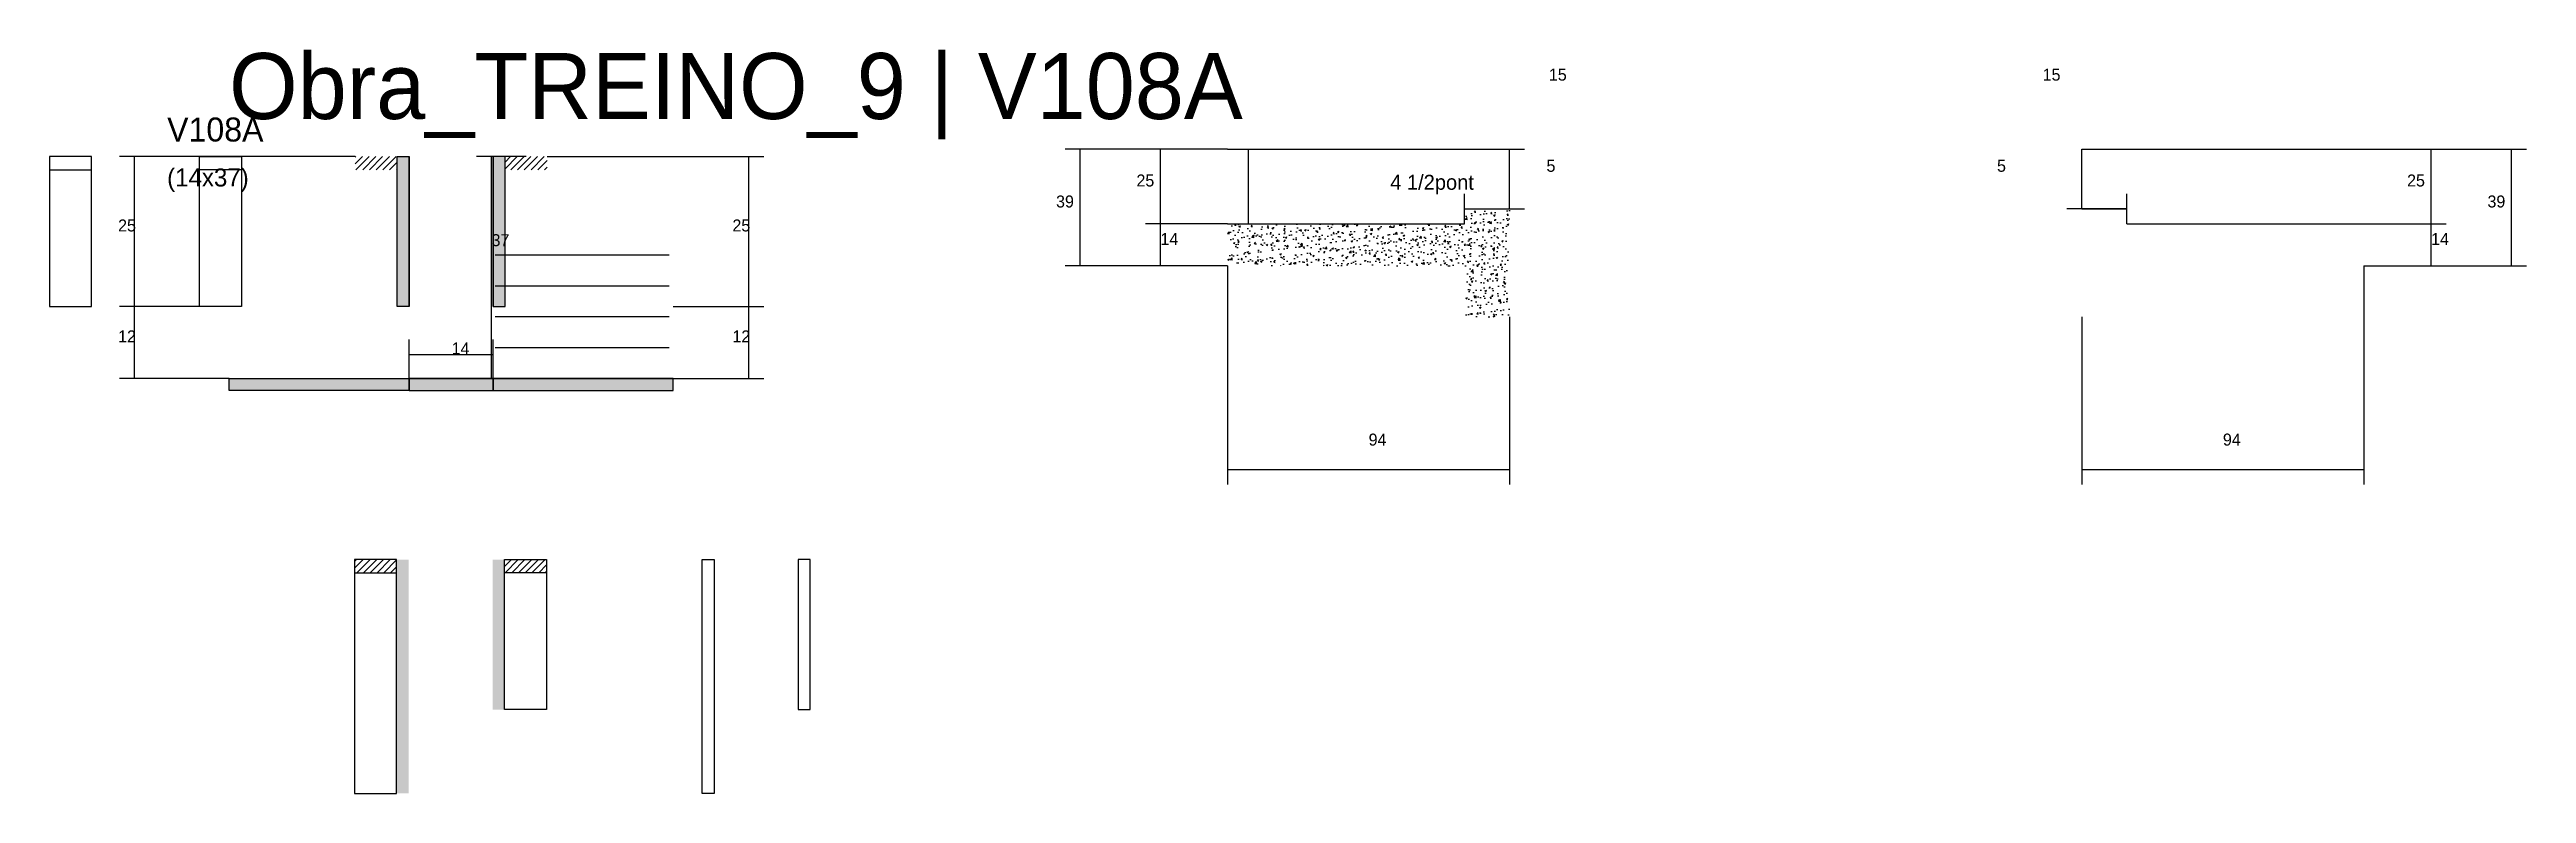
# Model space of a CAD drawing. Header units: metres. Extents: x -132 to 34800, y -36000 to 1848.
# Drawn here: x 14520 to 15346, y -32685 to -32437 of the extents above; entities that cross this region are included whole.
import ezdxf

# ---------------------------------------------------------------- set-up
doc = ezdxf.new("R2010")
doc.units = ezdxf.units.M
for name, color, linetype in [('COTA', 4, 'Continuous'), ('Cota Seção (2x)', 4, 'Continuous'), ('Hachura', 253, 'Continuous'), ('LABEL_ID', 3, 'Continuous'), ('Madeira', 126, 'Continuous'), ('NOMENCLATURA', 7, 'Continuous'), ('Painéis', 200, 'Continuous'), ('SARR_2.2x7', 40, 'Continuous'), ('Texto Seção', 7, 'Continuous')]:
    doc.layers.add(name, color=color, linetype=linetype)

msp = doc.modelspace()

# ---------------------------------------------------------------- texts
at = {"layer": 'COTA'}
for s, p in [('15', (15020, -32447.2)), ('15', (15184.6, -32447.2)), ('5', (15019.2, -32477.6)), ('5', (15169.4, -32477.6)), ('25', (14882.5, -32482.5)), ('25', (15306.1, -32482.5)), ('39', (14855.7, -32489.5)), ('39', (15332.9, -32489.5)), ('25', (14543, -32497.5)), ('25', (14747.8, -32497.5)), ('14', (14890.5, -32502)), ('14', (15314.1, -32502)), ('12', (14543, -32534.5)), ('12', (14747.8, -32534.5)), ('94', (14959.9, -32568.9)), ('94', (15244.7, -32568.9))]:
    msp.add_text(s, height=4, dxfattribs=at).set_placement(p)
at = {"layer": 'Cota Seção (2x)'}
for s, p in [('37', (14667.5, -32502.4)), ('14', (14654.2, -32538.5))]:
    msp.add_text(s, height=4, dxfattribs=at).set_placement(p)
at = {"layer": 'LABEL_ID'}
msp.add_text('Obra_TREINO_9 | V108A', height=22, dxfattribs=at).set_placement((14580, -32460))
at = {"layer": 'NOMENCLATURA'}
msp.add_text('4 1/2pont', height=5, dxfattribs=at).set_placement((14967.1, -32483.6))
at = {"layer": 'Texto Seção'}
for s, height, p in [('V108A', 8, (14559.35, -32467.5)), ('(14x37)', 6, (14559.35, -32482.5))]:
    msp.add_text(s, height=height, dxfattribs=at).set_placement(p)

# ---------------------------------------------------------------- hatches: boundary and pattern name
at = {"layer": 'COTA'}
h = msp.add_hatch(dxfattribs=at)
h.set_pattern_fill('AR-CONC', scale=0.03)
h.paths.add_polyline_path([(15006.9, -32526), (15006.9, -32490), (14991.9, -32490), (14991.9, -32495), (14912.9, -32495), (14912.9, -32509), (14991.9, -32509), (14991.9, -32526)])
at = {"layer": 'Hachura'}
h = msp.add_hatch(dxfattribs=at)
h.set_pattern_fill('ANSI31', scale=0.5)
h.paths.add_polyline_path([(14636, -32476.9), (14636, -32472.5), (14636, -32472.5), (14622, -32472.5), (14622, -32472.5), (14622, -32476.9), (14622, -32476.9), (14636, -32476.9)])
h = msp.add_hatch(color=8, dxfattribs=at)
h.dxf.hatch_style = 1
h.paths.add_polyline_path([(14640, -32472.5), (14636, -32472.5), (14636, -32522.5), (14640, -32522.5)])
h = msp.add_hatch(color=8, dxfattribs=at)
h.dxf.hatch_style = 1
h.paths.add_polyline_path([(14672, -32472.5), (14668, -32472.5), (14668, -32522.5), (14672, -32522.5)])
h = msp.add_hatch(dxfattribs=at)
h.set_pattern_fill('ANSI31', scale=0.5)
h.paths.add_polyline_path([(14672, -32476.9), (14672, -32472.5), (14672, -32472.5), (14686, -32472.5), (14686, -32472.5), (14686, -32476.9), (14686, -32476.9), (14672, -32476.9)])
h = msp.add_hatch(color=8, dxfattribs=at)
h.dxf.hatch_style = 1
h.paths.add_polyline_path([(14580, -32550.5), (14580, -32546.5), (14580, -32546.5), (14640, -32546.5), (14640, -32546.5), (14640, -32550.5), (14640, -32550.5), (14580, -32550.5)])
h = msp.add_hatch(color=8, dxfattribs=at)
h.dxf.hatch_style = 1
h.paths.add_polyline_path([(14668, -32550.5), (14668, -32546.5), (14668, -32546.5), (14640, -32546.5), (14640, -32546.5), (14640, -32550.5), (14640, -32550.5), (14668, -32550.5)])
h = msp.add_hatch(color=8, dxfattribs=at)
h.dxf.hatch_style = 1
h.paths.add_polyline_path([(14728, -32550.5), (14728, -32546.5), (14728, -32546.5), (14668, -32546.5), (14668, -32546.5), (14668, -32550.5), (14668, -32550.5), (14728, -32550.5)])
h = msp.add_hatch(dxfattribs=at)
h.set_pattern_fill('ANSI31', scale=0.5)
h.paths.add_polyline_path([(14635.85, -32611.3), (14635.85, -32606.9), (14635.85, -32606.9), (14621.85, -32606.9), (14621.85, -32606.9), (14621.85, -32611.3), (14621.85, -32611.3), (14635.85, -32611.3)])
h = msp.add_hatch(color=8, dxfattribs=at)
h.dxf.hatch_style = 1
h.paths.add_polyline_path([(14639.85, -32606.9), (14635.85, -32606.9), (14635.85, -32606.9), (14635.85, -32684.9), (14635.85, -32684.9), (14639.85, -32684.9), (14639.85, -32684.9), (14639.85, -32606.9)])
h = msp.add_hatch(color=8, dxfattribs=at)
h.dxf.hatch_style = 1
h.paths.add_polyline_path([(14671.85, -32606.9), (14667.85, -32606.9), (14667.85, -32656.9), (14671.85, -32656.9)])
h = msp.add_hatch(dxfattribs=at)
h.set_pattern_fill('ANSI31', scale=0.5)
h.paths.add_polyline_path([(14671.85, -32611.3), (14671.85, -32606.9), (14671.85, -32606.9), (14685.85, -32606.9), (14685.85, -32606.9), (14685.85, -32611.3), (14685.85, -32611.3), (14671.85, -32611.3)])

# ---------------------------------------------------------------- linework, layer by layer
at = {"layer": 'COTA'}
for p, q in [((14622, -32472.5), (14543.5, -32472.5)), ((14548.5, -32522.5), (14548.5, -32472.5)), ((14686, -32472.5), (14758.3, -32472.5)), ((14753.3, -32522.5), (14753.3, -32472.5)), ((14912.9, -32470), (14858.7, -32470)), ((14863.7, -32509), (14863.7, -32470)), ((14912.9, -32470), (14885.5, -32470)), ((14890.5, -32495), (14890.5, -32470)), ((15006.9, -32490), (15006.9, -32470)), ((15006.9, -32470), (15011.9, -32470)), ((15197.7, -32490), (15197.7, -32470)), ((15197.7, -32470), (15202.7, -32470)), ((15291.7, -32470), (15319.1, -32470)), ((15291.7, -32470), (15345.9, -32470)), ((15314.1, -32495), (15314.1, -32470)), ((15340.9, -32509), (15340.9, -32470)), ((14991.9, -32495), (14991.9, -32485)), ((15006.9, -32490), (15006.9, -32485)), ((15197.7, -32490), (15197.7, -32485)), ((15212.7, -32495), (15212.7, -32485)), ((14991.9, -32490), (15006.9, -32490)), ((14991.9, -32490), (15011.9, -32490)), ((15212.7, -32490), (15192.7, -32490)), ((15197.7, -32490), (15212.7, -32490)), ((14912.9, -32495), (14885.5, -32495)), ((14912.9, -32495), (14885.5, -32495)), ((14890.5, -32509), (14890.5, -32495)), ((15291.7, -32495), (15319.1, -32495)), ((15291.7, -32495), (15319.1, -32495)), ((15314.1, -32509), (15314.1, -32495)), ((14912.9, -32509), (14858.7, -32509)), ((14912.9, -32509), (14885.5, -32509)), ((14912.9, -32509), (14912.9, -32581.9)), ((15291.7, -32509), (15319.1, -32509)), ((15291.7, -32509), (15345.9, -32509)), ((15291.7, -32509), (15291.7, -32581.9)), ((14580, -32522.5), (14543.5, -32522.5)), ((14580, -32522.5), (14543.5, -32522.5)), ((14548.5, -32546.5), (14548.5, -32522.5)), ((14728, -32522.5), (14758.3, -32522.5)), ((14728, -32522.5), (14758.3, -32522.5)), ((14753.3, -32546.5), (14753.3, -32522.5)), ((15006.9, -32526), (15006.9, -32581.9)), ((15197.7, -32526), (15197.7, -32581.9)), ((14580, -32546.5), (14543.5, -32546.5)), ((14728, -32546.5), (14758.3, -32546.5)), ((14912.9, -32576.9), (15006.9, -32576.9)), ((15197.7, -32576.9), (15291.7, -32576.9))]:
    msp.add_line(p, q, dxfattribs=at)
at = {"layer": 'Cota Seção (2x)'}
for p, q in [((14679, -32472.5), (14662.5, -32472.5)), ((14667.5, -32546.5), (14667.5, -32472.5)), ((14640, -32546.5), (14640, -32533.5)), ((14668, -32546.5), (14668, -32533.5)), ((14640, -32538.5), (14668, -32538.5)), ((14679, -32546.5), (14662.5, -32546.5))]:
    msp.add_line(p, q, dxfattribs=at)
at = {"layer": 'Madeira'}
for points in [[(14534.15, -32476.9), (14534.15, -32472.5), (14520.15, -32472.5), (14520.15, -32476.9)], [(14534.15, -32472.5), (14520.15, -32472.5), (14520.15, -32522.5), (14534.15, -32522.5)], [(14570.15, -32476.9), (14570.15, -32472.5), (14584.15, -32472.5), (14584.15, -32476.9)], [(14570.15, -32472.5), (14584.15, -32472.5), (14584.15, -32522.5), (14570.15, -32522.5)], [(14635.85, -32611.3), (14635.85, -32606.9), (14621.85, -32606.9), (14621.85, -32611.3)], [(14635.85, -32606.9), (14621.85, -32606.9), (14621.85, -32684.9), (14635.85, -32684.9)], [(14671.85, -32611.3), (14671.85, -32606.9), (14685.85, -32606.9), (14685.85, -32611.3)], [(14671.85, -32606.9), (14685.85, -32606.9), (14685.85, -32656.9), (14671.85, -32656.9)]]:
    msp.add_lwpolyline(points, close=True, dxfattribs=at)
at = {"layer": 'Painéis'}
for p, q in [((14640, -32522.5), (14640, -32472.5)), ((14668, -32522.5), (14668, -32472.5)), ((14912.9, -32470), (15006.9, -32470)), ((15197.7, -32470), (15291.7, -32470)), ((14991.9, -32490), (15006.9, -32490)), ((15197.7, -32490), (15212.7, -32490)), ((14912.9, -32495), (14991.9, -32495)), ((15212.7, -32495), (15291.7, -32495)), ((14580, -32546.5), (14640, -32546.5)), ((14580, -32550.5), (14580, -32546.5)), ((14640, -32546.5), (14668, -32546.5)), ((14640, -32550.5), (14640, -32546.5)), ((14668, -32546.5), (14728, -32546.5)), ((14668, -32550.5), (14668, -32546.5)), ((14728, -32550.5), (14728, -32546.5))]:
    msp.add_line(p, q, dxfattribs=at)
for points in [[(14636, -32472.5), (14640, -32472.5), (14640, -32522.5), (14636, -32522.5)], [(14672, -32472.5), (14668, -32472.5), (14668, -32522.5), (14672, -32522.5)], [(14580, -32550.5), (14580, -32546.5), (14640, -32546.5), (14640, -32550.5)], [(14668, -32550.5), (14668, -32546.5), (14640, -32546.5), (14640, -32550.5)], [(14728, -32550.5), (14728, -32546.5), (14668, -32546.5), (14668, -32550.5)], [(14737.7, -32606.9), (14741.7, -32606.9), (14741.7, -32684.9), (14737.7, -32684.9)], [(14773.7, -32606.9), (14769.7, -32606.9), (14769.7, -32656.9), (14773.7, -32656.9)]]:
    msp.add_lwpolyline(points, close=True, dxfattribs=at)
at = {"layer": 'SARR_2.2x7'}
for p, q in [((14919.9, -32495), (14919.9, -32470)), ((14668.7, -32505.3), (14726.7, -32505.3)), ((14668.7, -32515.6), (14726.7, -32515.6)), ((14668.7, -32525.9), (14726.7, -32525.9)), ((14668.7, -32536.2), (14726.7, -32536.2))]:
    msp.add_line(p, q, dxfattribs=at)

msp.set_redraw_order([(e.dxf.handle, doc.entitydb.next_handle()) for e in msp.query("TEXT MTEXT ATTDEF DIMENSION ARC_DIMENSION")])  # texts and dimensions are drawn at this point

doc.saveas('drawing.dxf')
